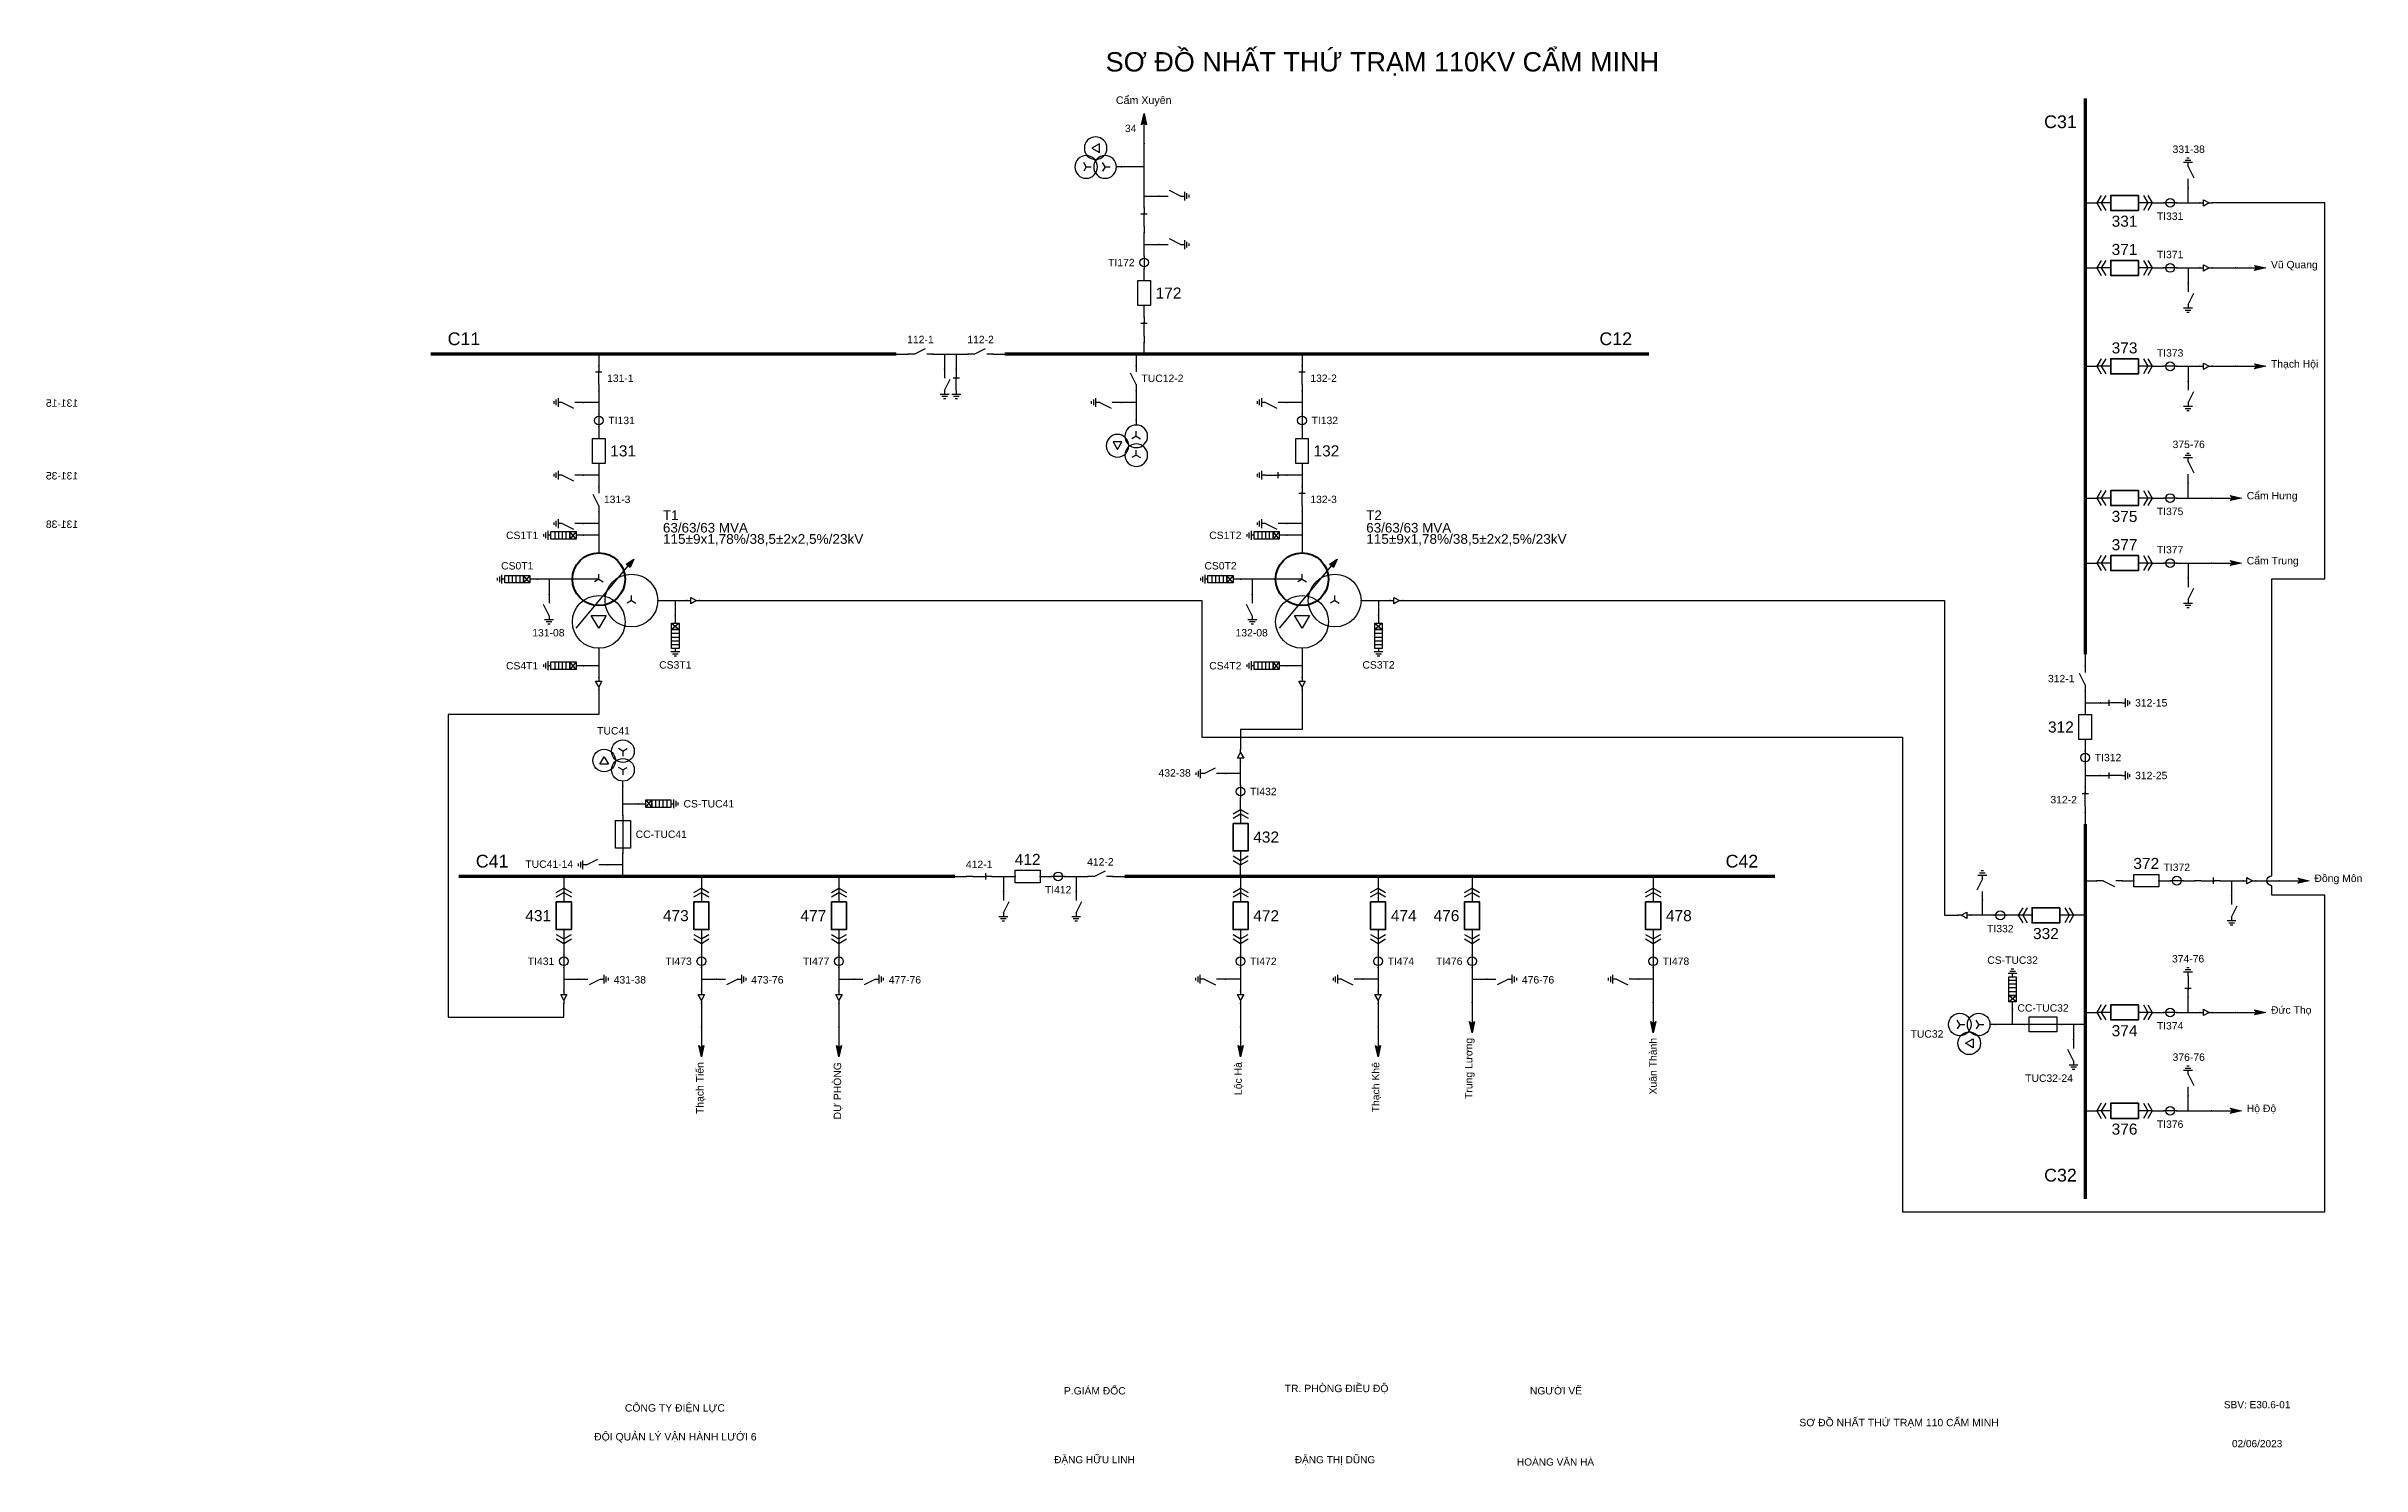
# Model space of a CAD drawing. Header units: millimetres. Extents: x -388 to 411, y 7 to 290.
# Drawn here: x -50 to 410.9, y 7.5 to 290.1 of the extents above; entities that cross this region are included whole.
import ezdxf

# ---------------------------------------------------------------- set-up
doc = ezdxf.new("R2010")
doc.units = ezdxf.units.MM
for name, color, linetype, lineweight in [('BUSBAR_110KV', 1, 'Continuous', 50), ('BUSBAR_22KV', 5, 'Continuous', 50), ('BUSBAR_35KV', 30, 'Continuous', 50), ('HV_110KV', 1, 'Continuous', 25), ('MV_22KV', 5, 'Continuous', 25), ('MV_35KV', 30, 'Continuous', 25)]:
    doc.layers.add(name, color=color, linetype=linetype, lineweight=lineweight)
doc.layers.add('SYM_PORTS', color=8, linetype='Continuous', plot=False)
doc.layers.add('TEXT', color=7, linetype='Continuous')
doc.styles.add('SLD_TEXT', font='arial.ttf')

msp = doc.modelspace()

# ---------------------------------------------------------------- texts
at = {"layer": 'TEXT', "attachment_point": 7, "style": 'SLD_TEXT'}
for s, insert, char_height in [('SƠ ĐỒ NHẤT THỨ TRẠM 110KV CẨM MINH', (160.87, 284.21), 3.8485), ('Cẩm Xuyên', (162.91, 278.13), 1.518), ('34', (164.71, 272.97), 1.476), ('C31', (347.66, 273.75), 2.538), ('Vũ Quang', (392.81, 245.42), 1.48), ('C11', (29.9, 230.54), 2.536), ('C12', (259.15, 230.54), 2.536), ('Thạch Hội', (392.81, 225.78), 1.48), ('Cẩm Hưng', (387.99, 199.42), 1.48), ('63/63/63 MVA', (72.76, 193.24), 1.9102), ('63/63/63 MVA', (212.74, 193.24), 1.9102), ('115±9x1,78%/38,5±2x2,5%/23kV', (72.76, 190.66), 1.9325), ('115±9x1,78%/38,5±2x2,5%/23kV', (212.74, 190.66), 1.9325), ('Cẩm Trung', (387.99, 186.47), 1.48), ('C41', (35.51, 126.54), 2.536), ('C42', (284.26, 126.54), 2.536), ('Đồng Môn', (401.46, 123.25), 1.48), ('Đức Thọ', (392.82, 97.14), 1.48), ('Hộ Độ', (387.99, 77.55), 1.48), ('C32', (347.66, 64.02), 2.538), ('P.GIÁM ĐỐC', (152.58, 21.64), 1.464), ('TR. PHÒNG ĐIỀU ĐỘ', (196.51, 21.8), 1.4782), ('NGƯỜI VẼ', (245.33, 21.65), 1.453), ('CÔNG TY ĐIỆN LỰC', (65.18, 17.92), 1.4792), ('SBV: E30.6-01', (383.44, 18.9), 1.4328), ('ĐỘI QUẢN LÝ VẬN HÀNH LƯỚI 6', (59.05, 12.09), 1.4896), ('SƠ ĐỒ NHẤT THỨ TRẠM 110 CẨM MINH', (298.94, 15), 1.4834), ('ĐẶNG HỮU LINH', (150.62, 7.65), 1.4328), ('ĐẶNG THỊ DŨNG', (198.52, 7.65), 1.4328), ('HOÀNG VĂN HÀ', (242.74, 7.48), 1.4328), ('02/06/2023', (385.05, 11.14), 1.433)]:
    msp.add_mtext(s, dxfattribs=dict(at, insert=insert, char_height=char_height))
at = {"layer": 'TEXT', "attachment_point": 7, "rotation": 90, "style": 'SLD_TEXT'}
for s, insert, char_height in [('Trung Lương', (234.32, 80.5), 1.4802), ('Xuân Thành', (270.58, 81.39), 1.48), ('Thạch Tiến', (81.17, 77.49), 1.48), ('DỰ PHÒNG', (108.55, 76.42), 1.48), ('Lộc Hà', (188.3, 81.28), 1.48), ('Thạch Khê', (215.68, 77.83), 1.48)]:
    msp.add_mtext(s, dxfattribs=dict(at, insert=insert, char_height=char_height))

# ---------------------------------------------------------------- blocks, each defined once
blk = doc.blocks.new('SYM_DISCONNECTOR_CLOSED')
at = {"lineweight": 25}
for points in [[(-0.625, 1.25), (0.625, 1.25)], [(0, 2.5), (0, 1.25)], [(0, -1.25), (0, 1.5)], [(0, -1.25), (0, -2.5)]]:
    blk.add_lwpolyline(points, dxfattribs=at)
at = {"layer": 'SYM_PORTS'}
for p in [(0, 2.5), (0, -2.5)]:
    blk.add_point(p, dxfattribs=at)
blk.add_attdef('DEVICE_CODE', (1.625, -0.5), '', height=2)
blk = doc.blocks.new('SYM_EARTHING_SWITCH_OPEN')
at = {"lineweight": 25}
for points in [[(0, -1.25), (-1.125, 1)], [(0, 3), (0, 1.25)], [(-0.875, -2), (0.875, -2)], [(-0.5625, -2.4375), (0.5625, -2.4375)], [(-0.25, -2.875), (0.25, -2.875)], [(0, -1.25), (0, -2)]]:
    blk.add_lwpolyline(points, dxfattribs=at)
at = {"layer": 'SYM_PORTS'}
blk.add_point((0, 3), dxfattribs=at)
blk.add_attdef('DEVICE_CODE', (1.875, 0), '', height=2)
blk = doc.blocks.new('SYM_CURRENT_TRANSFORMER')
at = {"lineweight": 25}
blk.add_lwpolyline([(0, 1.25), (0, -1.25)], dxfattribs=at)
blk.add_circle((0, 0), 0.875, dxfattribs=at)
at = {"layer": 'SYM_PORTS'}
for p in [(0, 1.25), (0, -1.25)]:
    blk.add_point(p, dxfattribs=at)
blk.add_attdef('DEVICE_CODE', (1.875, -1.75), '', height=2)
at = {"flags": 1}
blk.add_attdef('RATIO', (1.875, -4.75), '', height=2, dxfattribs=at)
blk = doc.blocks.new('SYM_CIRCUIT_BREAKER')
at = {"lineweight": 25}
blk.add_lwpolyline([(-1.25, 2.5), (1.25, 2.5), (1.25, -2.5), (-1.25, -2.5)], close=True, dxfattribs=at)
at = {"layer": 'SYM_PORTS'}
for p in [(0, 2.5), (0, -2.5)]:
    blk.add_point(p, dxfattribs=at)
blk.add_attdef('DEVICE_CODE', (2.25, -0.5), '', height=2)
at = {"flags": 1}
blk.add_attdef('RATING', (2.25, -3.5), '', height=2, dxfattribs=at)
blk = doc.blocks.new('SYM_DISCONNECTOR_OPEN')
at = {"lineweight": 25}
for points in [[(0, -1.25), (-1.125, 1)], [(0, 2.5), (0, 1.25)], [(0, -1.25), (0, -2.5)]]:
    blk.add_lwpolyline(points, dxfattribs=at)
at = {"layer": 'SYM_PORTS'}
for p in [(0, 2.5), (0, -2.5)]:
    blk.add_point(p, dxfattribs=at)
blk.add_attdef('DEVICE_CODE', (1, -0.5), '', height=2)
blk = doc.blocks.new('SYM_SURGE_ARRESTER')
at = {"lineweight": 25}
for points in [[(-0.75, 2.5), (0.75, 2.5), (0.75, 1.25), (-0.75, 1.25)], [(-0.75, 1.25), (0.75, 1.25), (0.75, -2.5), (-0.75, -2.5)]]:
    blk.add_lwpolyline(points, close=True, dxfattribs=at)
for points in [[(-0.75, 2.5), (0.75, 1.25)], [(0.75, 2.5), (-0.75, 1.25)], [(-0.75, 0.5), (0.75, 0.5)], [(0, 4), (0, 2.5)], [(-0.875, -3.125), (0.875, -3.125)], [(-0.75, -0.25), (0.75, -0.25)], [(-0.75, -1), (0.75, -1)], [(-0.75, -1.75), (0.75, -1.75)], [(-0.5625, -3.5625), (0.5625, -3.5625)], [(-0.25, -4), (0.25, -4)], [(0, -2.5), (0, -3.125)]]:
    blk.add_lwpolyline(points, dxfattribs=at)
at = {"layer": 'SYM_PORTS'}
blk.add_point((0, 4), dxfattribs=at)
blk.add_attdef('DEVICE_CODE', (1.875, 1), '', height=2)
blk = doc.blocks.new('SYM_TRANSFORMER_3W')
blk.add_hatch(color=7).paths.add_polyline_path([(3.75, 8.25), (3.0125, 6.575), (2.2375, 7.225)])
at = {"lineweight": 25}
for points in [[(-7.75, -5.5), (3.0125, 7.35)], [(-3.25, 4.25), (-3.25, 5.25)], [(-3.25, 4.25), (-8.5, 4.25)], [(-3.25, 4.25), (-4.1125, 3.75)], [(-3.25, 4.25), (-2.3875, 3.75)], [(3.25, 0), (2.3875, -0.5)], [(3.25, 0), (3.25, 1)], [(3.25, 0), (4.1125, -0.5)]]:
    blk.add_lwpolyline(points, dxfattribs=at)
for points in [[(3.75, 8.25), (3.0125, 6.575), (2.2375, 7.225)], [(-4.75, -3), (-1.75, -3), (-3.25, -5.5)]]:
    blk.add_lwpolyline(points, close=True, dxfattribs=at)
at = {"lineweight": 50}
blk.add_circle((-3.25, 4.25), 5.25, dxfattribs=at)
at = {"lineweight": 25}
for centre in [(3.25, 0), (-3.25, -4.25)]:
    blk.add_circle(centre, 5.25, dxfattribs=at)
at = {"layer": 'SYM_PORTS'}
for p in [(-3.25, 9.5), (-8.5, 4.25), (8.5, 0), (-3.25, -9.5)]:
    blk.add_point(p, dxfattribs=at)
blk.add_attdef('DEVICE_CODE', (9.5, 6.5), '', height=2)
at = {"flags": 1}
for tag, p in [('POWER', (9.5, 3.5)), ('VOLTAGE_RATIO', (9.5, 0.5))]:
    blk.add_attdef(tag, p, '', height=2, dxfattribs=at)
blk = doc.blocks.new('SYM_CABLE_TERMINATION')
at = {"lineweight": 25}
blk.add_lwpolyline([(-0.625, 0.5), (0.625, 0.5), (0, -0.625)], close=True, dxfattribs=at)
for points in [[(0, 1.25), (0, 0.5)], [(0, -0.625), (0, -1.25)]]:
    blk.add_lwpolyline(points, dxfattribs=at)
at = {"layer": 'SYM_PORTS'}
for p in [(0, 1.25), (0, -1.25)]:
    blk.add_point(p, dxfattribs=at)
blk = doc.blocks.new('SYM_LINE_FEEDER_ARROW')
blk.add_hatch(color=7).paths.add_polyline_path([(0, -3), (-0.5, -0.75), (0, -1.25), (0.5, -0.75)])
at = {"lineweight": 25}
blk.add_lwpolyline([(0, 3), (0, -1.25)], dxfattribs=at)
blk.add_lwpolyline([(0, -3), (-0.5, -0.75), (0, -1.25), (0.5, -0.75)], close=True, dxfattribs=at)
at = {"layer": 'SYM_PORTS'}
blk.add_point((0, 3), dxfattribs=at)
blk.add_attdef('LINE_NAME', (1.5, 0), '', height=2)
blk = doc.blocks.new('SYM_DRAWOUT_BREAKER')
at = {"lineweight": 25}
for points in [[(-1.5, 4.625), (0, 5.5), (1.5, 4.625)], [(-1.5, 3.75), (0, 4.625), (1.5, 3.75)], [(0, 5.5), (0, 2.75)], [(-1.5, -3.75), (0, -4.625), (1.5, -3.75)], [(0, -2.75), (0, -5.5)], [(-1.5, -4.625), (0, -5.5), (1.5, -4.625)]]:
    blk.add_lwpolyline(points, dxfattribs=at)
at = {"lineweight": 35}
blk.add_lwpolyline([(-1.5, 2.75), (1.5, 2.75), (1.5, -2.75), (-1.5, -2.75)], close=True, dxfattribs=at)
at = {"layer": 'SYM_PORTS'}
for p in [(0, 5.5), (0, -5.5)]:
    blk.add_point(p, dxfattribs=at)
blk.add_attdef('DEVICE_CODE', (2.5, 2.5), '', height=2)
at = {"flags": 1}
blk.add_attdef('RATING', (2.5, -0.5), '', height=2, dxfattribs=at)
blk = doc.blocks.new('SYM_EARTHING_SWITCH_CLOSED')
at = {"lineweight": 25}
for points in [[(-0.625, 1.25), (0.625, 1.25)], [(0, 3), (0, 1.25)], [(0, -1.25), (0, 1.5)], [(-0.875, -2), (0.875, -2)], [(-0.5625, -2.4375), (0.5625, -2.4375)], [(-0.25, -2.875), (0.25, -2.875)], [(0, -1.25), (0, -2)]]:
    blk.add_lwpolyline(points, dxfattribs=at)
at = {"layer": 'SYM_PORTS'}
blk.add_point((0, 3), dxfattribs=at)
blk.add_attdef('DEVICE_CODE', (1.875, 0), '', height=2)
blk = doc.blocks.new('SYM_FUSE_DISCONNECTOR')
at = {"lineweight": 25}
blk.add_lwpolyline([(-1.5, 2.75), (1.5, 2.75), (1.5, -2.75), (-1.5, -2.75)], close=True, dxfattribs=at)
blk.add_lwpolyline([(0, 3.75), (0, -3.75)], dxfattribs=at)
at = {"layer": 'SYM_PORTS'}
for p in [(0, 3.75), (0, -3.75)]:
    blk.add_point(p, dxfattribs=at)
blk.add_attdef('DEVICE_CODE', (2.5, 0.75), '', height=2)
at = {"flags": 1}
blk.add_attdef('RATING', (2.5, -2.25), '', height=2, dxfattribs=at)
blk = doc.blocks.new('SYM_VOLTAGE_TRANSFORMER')
at = {"lineweight": 25}
for points in [[(0, 4.625), (0, 3.625)], [(0, 1.375), (-0.8625, 0.875)], [(0, 1.375), (0, 2.375)], [(0, 1.375), (0.8625, 0.875)], [(0, -2.375), (-0.8625, -2.875)], [(0, -2.375), (0, -1.375)], [(0, -2.375), (0.8625, -2.875)]]:
    blk.add_lwpolyline(points, dxfattribs=at)
blk.add_lwpolyline([(2.875, 0.25), (4.625, 0.25), (3.75, -1.25)], close=True, dxfattribs=at)
for centre in [(0, 1.375), (3.75, -0.5), (0, -2.375)]:
    blk.add_circle(centre, 2.25, dxfattribs=at)
at = {"layer": 'SYM_PORTS'}
blk.add_point((0, 4.625), dxfattribs=at)
blk.add_attdef('DEVICE_CODE', (7, 1.625), '', height=2)
at = {"flags": 1}
blk.add_attdef('RATIO', (7, -1.375), '', height=2, dxfattribs=at)

# ---------------------------------------------------------------- linework, layer by layer
at = {"layer": 'BUSBAR_110KV', "const_width": 0.663}
for points in [[(26.52, 228.8), (119.18, 228.8)], [(140.79, 228.8), (269.02, 228.8)]]:
    msp.add_lwpolyline(points, dxfattribs=at)
at = {"layer": 'BUSBAR_22KV', "const_width": 0.663}
for points in [[(32.13, 124.8), (130.87, 124.8)], [(164.63, 124.8), (294.12, 124.8)]]:
    msp.add_lwpolyline(points, dxfattribs=at)
at = {"layer": 'BUSBAR_35KV', "const_width": 0.663}
for points in [[(355.84, 279.7), (355.84, 169)], [(355.84, 135.24), (355.84, 60.59)]]:
    msp.add_lwpolyline(points, dxfattribs=at)
at = {"layer": 'HV_110KV'}
for points in [[(168.53, 266.05), (168.53, 270.7)], [(168.53, 266.05), (164.01, 266.05)], [(168.53, 260.24), (168.53, 266.05)], [(168.53, 257.92), (168.53, 260.24)], [(168.53, 260.24), (171.55, 260.24)], [(168.53, 250.59), (168.53, 252.92)], [(168.53, 248.27), (168.53, 250.59)], [(168.53, 250.59), (171.55, 250.59)], [(168.53, 243.45), (168.53, 245.77)], [(168.53, 236.12), (168.53, 238.45)], [(168.53, 228.8), (168.53, 231.12)], [(59.98, 228.8), (59.98, 226.48)], [(119.18, 228.8), (121.5, 228.8)], [(126.5, 228.8), (128.82, 228.8)], [(128.82, 228.8), (128.82, 225.78)], [(128.82, 228.8), (131.15, 228.8)], [(131.15, 228.8), (131.15, 225.78)], [(131.15, 228.8), (133.47, 228.8)], [(138.47, 228.8), (140.79, 228.8)], [(166.97, 228.8), (166.97, 226.48)], [(199.96, 228.8), (199.96, 226.48)], [(59.98, 221.48), (59.98, 219.16)], [(166.97, 221.48), (166.97, 219.16)], [(199.96, 221.48), (199.96, 219.16)], [(59.98, 219.16), (56.96, 219.16)], [(59.98, 219.16), (59.98, 216.83)], [(166.97, 219.16), (163.95, 219.16)], [(166.97, 219.16), (166.97, 215.67)], [(199.96, 219.16), (196.94, 219.16)], [(199.96, 219.16), (199.96, 216.83)], [(59.98, 214.33), (59.98, 212.01)], [(199.96, 214.33), (199.96, 212.01)], [(59.98, 204.69), (56.96, 204.69)], [(59.98, 207.01), (59.98, 204.69)], [(59.98, 204.69), (59.98, 202.36)], [(199.96, 204.69), (196.94, 204.69)], [(199.96, 207.01), (199.96, 204.69)], [(199.96, 204.69), (199.96, 202.36)], [(59.98, 195.04), (56.96, 195.04)], [(59.98, 197.36), (59.98, 195.04)], [(59.98, 195.04), (59.98, 192.72)], [(199.96, 195.04), (196.94, 195.04)], [(199.96, 197.36), (199.96, 195.04)], [(199.96, 195.04), (199.96, 192.72)], [(59.98, 192.72), (56.96, 192.72)], [(59.98, 192.72), (59.98, 189.23)], [(199.96, 192.72), (196.94, 192.72)], [(199.96, 192.72), (199.96, 189.23)], [(50.08, 183.98), (47.76, 183.98)], [(54.73, 183.98), (50.08, 183.98)], [(50.08, 183.98), (50.08, 180.96)], [(190.06, 183.98), (187.74, 183.98)], [(194.71, 183.98), (190.06, 183.98)], [(190.06, 183.98), (190.06, 180.96)]]:
    msp.add_lwpolyline(points, dxfattribs=at)
at = {"layer": 'MV_22KV'}
for points in [[(59.98, 166.75), (56.96, 166.75)], [(59.98, 170.23), (59.98, 166.75)], [(59.98, 166.75), (59.98, 164.42)], [(199.96, 166.75), (196.94, 166.75)], [(199.96, 170.23), (199.96, 166.75)], [(199.96, 166.75), (199.96, 164.42)], [(59.98, 161.92), (59.98, 159.22), (59.98, 157.04), (30, 157.04), (30, 96.81), (53.03, 96.81), (53.03, 99.51)], [(199.96, 161.92), (199.96, 159.22), (199.96, 154.04), (187.72, 154.04), (187.72, 152.79), (187.72, 150.09)], [(187.72, 145.27), (187.72, 147.59)], [(187.72, 145.27), (184.71, 145.27)], [(187.72, 142.95), (187.72, 145.27)], [(64.8, 139.27), (64.8, 142.76)], [(64.8, 136.95), (64.8, 139.27)], [(64.8, 139.27), (67.82, 139.27)], [(187.72, 138.12), (187.72, 140.45)], [(64.8, 127.12), (64.8, 129.45)], [(53.03, 124.8), (53.03, 122.48)], [(64.8, 127.12), (61.78, 127.12)], [(64.8, 124.8), (64.8, 127.12)], [(80.41, 124.8), (80.41, 122.48)], [(107.78, 124.8), (107.78, 122.48)], [(130.87, 124.8), (133.2, 124.8)], [(138.2, 124.8), (140.52, 124.8)], [(140.52, 124.8), (140.52, 121.78)], [(140.52, 124.8), (142.84, 124.8)], [(147.84, 124.8), (150.16, 124.8)], [(152.66, 124.8), (154.99, 124.8)], [(154.99, 124.8), (154.99, 121.78)], [(154.99, 124.8), (157.31, 124.8)], [(162.31, 124.8), (164.63, 124.8)], [(187.72, 124.8), (187.72, 127.12)], [(187.72, 124.8), (187.72, 122.48)], [(215.1, 124.8), (215.1, 122.48)], [(233.8, 124.8), (233.8, 122.48)], [(269.85, 124.8), (269.85, 122.48)], [(53.03, 111.48), (53.03, 109.16)], [(80.41, 111.48), (80.41, 109.16)], [(107.78, 111.48), (107.78, 109.16)], [(187.72, 111.48), (187.72, 109.16)], [(215.1, 111.48), (215.1, 109.16)], [(233.8, 111.48), (233.8, 109.16)], [(269.85, 111.48), (269.85, 109.16)], [(53.03, 106.66), (53.03, 104.33)], [(80.41, 106.66), (80.41, 104.33)], [(107.78, 106.66), (107.78, 104.33)], [(187.72, 106.66), (187.72, 104.33)], [(215.1, 106.66), (215.1, 104.33)], [(233.8, 106.66), (233.8, 104.33)], [(269.85, 106.66), (269.85, 104.33)], [(53.03, 104.33), (56.05, 104.33)], [(53.03, 104.33), (53.03, 102.01)], [(80.41, 104.33), (83.43, 104.33)], [(80.41, 104.33), (80.41, 102.01)], [(107.78, 104.33), (110.8, 104.33)], [(107.78, 104.33), (107.78, 102.01)], [(187.72, 104.33), (184.71, 104.33)], [(187.72, 104.33), (187.72, 102.01)], [(215.1, 104.33), (212.08, 104.33)], [(215.1, 104.33), (215.1, 102.01)], [(233.8, 104.33), (236.81, 104.33)], [(233.8, 104.33), (233.8, 99.69)], [(269.85, 104.33), (266.83, 104.33)], [(269.85, 104.33), (269.85, 99.69)], [(80.41, 99.51), (80.41, 94.86)], [(107.78, 99.51), (107.78, 94.86)], [(187.72, 99.51), (187.72, 94.86)], [(215.1, 99.51), (215.1, 94.86)]]:
    msp.add_lwpolyline(points, dxfattribs=at)
at = {"layer": 'MV_35KV'}
msp.add_lwpolyline([(80.04, 179.73), (82.74, 179.73), (180, 179.73), (180, 152.54), (319.5, 152.54), (319.5, 58.04), (403.5, 58.04), (403.5, 121.04), (393, 121.04), (393, 122.95, -1), (393, 124.95), (393, 184.04), (403.5, 184.04), (403.5, 258.9), (383.84, 258.9), (381.14, 258.9)], format="xyb", dxfattribs=at)
for points in [[(355.84, 258.9), (358.17, 258.9)], [(369.17, 258.9), (371.49, 258.9)], [(373.99, 258.9), (376.31, 258.9)], [(376.31, 258.9), (376.31, 261.91)], [(376.31, 258.9), (378.64, 258.9)], [(355.84, 245.95), (358.17, 245.95)], [(369.17, 245.95), (371.49, 245.95)], [(373.99, 245.95), (376.31, 245.95)], [(376.31, 245.95), (376.31, 242.93)], [(376.31, 245.95), (378.64, 245.95)], [(381.14, 245.95), (385.78, 245.95)], [(355.84, 226.36), (358.17, 226.36)], [(369.17, 226.36), (371.49, 226.36)], [(373.99, 226.36), (376.31, 226.36)], [(376.31, 226.36), (376.31, 223.35)], [(376.31, 226.36), (378.64, 226.36)], [(381.14, 226.36), (385.78, 226.36)], [(376.31, 200.13), (376.31, 203.15)], [(355.84, 200.13), (358.17, 200.13)], [(369.17, 200.13), (371.49, 200.13)], [(373.99, 200.13), (376.31, 200.13)], [(376.31, 200.13), (380.96, 200.13)], [(355.84, 187.18), (358.17, 187.18)], [(369.17, 187.18), (371.49, 187.18)], [(373.99, 187.18), (376.31, 187.18)], [(376.31, 187.18), (376.31, 184.17)], [(376.31, 187.18), (380.96, 187.18)], [(71.73, 179.73), (75.22, 179.73)], [(75.22, 179.73), (75.22, 176.71)], [(75.22, 179.73), (77.54, 179.73)], [(211.71, 179.73), (215.19, 179.73)], [(215.19, 179.73), (215.19, 176.71)], [(215.19, 179.73), (217.51, 179.73)], [(220.01, 179.73), (222.71, 179.73), (327.85, 179.73), (327.85, 117.06), (330.55, 117.06)], [(355.84, 169), (355.84, 166.68)], [(355.84, 161.68), (355.84, 159.36)], [(355.84, 159.36), (358.86, 159.36)], [(355.84, 159.36), (355.84, 157.03)], [(355.84, 152.03), (355.84, 149.71)], [(355.84, 147.21), (355.84, 144.89)], [(355.84, 144.89), (358.86, 144.89)], [(355.84, 144.89), (355.84, 142.56)], [(355.84, 137.56), (355.84, 135.24)], [(335.37, 117.06), (335.37, 120.08)], [(355.84, 123.95), (358.17, 123.95)], [(363.17, 123.95), (365.49, 123.95)], [(370.49, 123.95), (372.81, 123.95)], [(375.31, 123.95), (377.64, 123.95)], [(382.64, 123.95), (384.96, 123.95)], [(384.96, 123.95), (384.96, 120.94)], [(384.96, 123.95), (387.28, 123.95)], [(389.78, 123.95), (394.43, 123.95)], [(335.37, 117.06), (333.05, 117.06)], [(337.7, 117.06), (335.37, 117.06)], [(342.52, 117.06), (340.2, 117.06)], [(355.84, 117.06), (353.52, 117.06)], [(341.37, 95.33), (341.37, 98.34)], [(355.84, 97.72), (358.17, 97.72)], [(369.17, 97.72), (371.49, 97.72)], [(373.99, 97.72), (376.31, 97.72)], [(376.31, 97.72), (376.31, 100.74)], [(376.31, 97.72), (378.64, 97.72)], [(381.14, 97.72), (385.78, 97.72)], [(341.37, 95.33), (337.89, 95.33)], [(343.7, 95.33), (341.37, 95.33)], [(353.52, 95.33), (351.2, 95.33)], [(355.84, 95.33), (353.52, 95.33)], [(353.52, 95.33), (353.52, 92.31)], [(376.31, 78.13), (376.31, 81.15)], [(355.84, 78.13), (358.17, 78.13)], [(369.17, 78.13), (371.49, 78.13)], [(373.99, 78.13), (376.31, 78.13)], [(376.31, 78.13), (380.96, 78.13)]]:
    msp.add_lwpolyline(points, dxfattribs=at)

# ---------------------------------------------------------------- block references
at = {"layer": 'HV_110KV', "rotation": 180}
msp.add_blockref('SYM_LINE_FEEDER_ARROW', (168.53, 273.7), dxfattribs=at)
at = {"layer": 'HV_110KV'}
ref = msp.add_blockref('SYM_VOLTAGE_TRANSFORMER', (159.38, 266.05), dxfattribs=dict(at, xscale=-1, rotation=270))
ref.add_attrib('DEVICE_CODE', 'TU172', (147.54, 267.2), dxfattribs={"layer": 'TEXT', "extrusion": (0, 0, -1), "height": 1.476, "style": 'SLD_TEXT'})
ref = msp.add_blockref('SYM_EARTHING_SWITCH_OPEN', (174.55, 260.24), dxfattribs=dict(at, xscale=-1, rotation=90))
ref.add_attrib('DEVICE_CODE', '172-76', (178.46, 259.64), dxfattribs={"layer": 'TEXT', "extrusion": (0, 0, -1), "height": 1.476, "style": 'SLD_TEXT'})
ref = msp.add_blockref('SYM_DISCONNECTOR_CLOSED', (168.53, 255.42), dxfattribs=dict(at, xscale=-1))
ref.add_attrib('DEVICE_CODE', '172-7', (161.61, 254.68), dxfattribs={"layer": 'TEXT', "extrusion": (0, 0, -1), "height": 1.476, "style": 'SLD_TEXT'})
ref = msp.add_blockref('SYM_EARTHING_SWITCH_OPEN', (174.55, 250.59), dxfattribs=dict(at, xscale=-1, rotation=90))
ref.add_attrib('DEVICE_CODE', '172-75', (178.46, 249.99), dxfattribs={"layer": 'TEXT', "extrusion": (0, 0, -1), "height": 1.476, "style": 'SLD_TEXT'})
ref = msp.add_blockref('SYM_CURRENT_TRANSFORMER', (168.53, 247.02), dxfattribs=at)
ref.add_attrib('DEVICE_CODE', 'TI172', (161.36, 246.28), dxfattribs={"layer": 'TEXT', "height": 1.476, "style": 'SLD_TEXT'})
ref = msp.add_blockref('SYM_CIRCUIT_BREAKER', (168.53, 240.95), dxfattribs=at)
ref.add_attrib('DEVICE_CODE', '172', (170.82, 239.84), dxfattribs={"layer": 'TEXT', "height": 2.204, "style": 'SLD_TEXT'})
ref = msp.add_blockref('SYM_DISCONNECTOR_CLOSED', (168.53, 233.62), dxfattribs=dict(at, xscale=-1))
ref.add_attrib('DEVICE_CODE', '172-2', (161.61, 232.88), dxfattribs={"layer": 'TEXT', "extrusion": (0, 0, -1), "height": 1.476, "style": 'SLD_TEXT'})
ref = msp.add_blockref('SYM_DISCONNECTOR_OPEN', (124, 228.8), dxfattribs=dict(at, rotation=270))
ref.add_attrib('DEVICE_CODE', '112-1', (121.37, 230.96), dxfattribs={"layer": 'TEXT', "height": 1.476, "style": 'SLD_TEXT'})
ref = msp.add_blockref('SYM_DISCONNECTOR_OPEN', (135.97, 228.8), dxfattribs=dict(at, rotation=270))
ref.add_attrib('DEVICE_CODE', '112-2', (133.34, 230.96), dxfattribs={"layer": 'TEXT', "height": 1.476, "style": 'SLD_TEXT'})
ref = msp.add_blockref('SYM_DISCONNECTOR_CLOSED', (59.98, 223.98), dxfattribs=at)
ref.add_attrib('DEVICE_CODE', '131-1', (61.64, 223.25), dxfattribs={"layer": 'TEXT', "height": 1.476, "style": 'SLD_TEXT'})
ref = msp.add_blockref('SYM_DISCONNECTOR_OPEN', (166.97, 223.98), dxfattribs=at)
ref.add_attrib('DEVICE_CODE', 'TUC12-2', (168, 223.24), dxfattribs={"layer": 'TEXT', "height": 1.476, "style": 'SLD_TEXT'})
ref = msp.add_blockref('SYM_DISCONNECTOR_CLOSED', (199.96, 223.98), dxfattribs=at)
ref.add_attrib('DEVICE_CODE', '132-2', (201.61, 223.25), dxfattribs={"layer": 'TEXT', "height": 1.476, "style": 'SLD_TEXT'})
ref = msp.add_blockref('SYM_EARTHING_SWITCH_CLOSED', (131.15, 222.78), dxfattribs=dict(at, xscale=-1))
ref.add_attrib('DEVICE_CODE', '112-25', (134.35, 217.4), dxfattribs={"layer": 'TEXT', "extrusion": (0, 0, -1), "height": 1.476, "style": 'SLD_TEXT'})
ref = msp.add_blockref('SYM_EARTHING_SWITCH_OPEN', (128.82, 222.78), dxfattribs=dict(at, xscale=-1))
ref.add_attrib('DEVICE_CODE', '112-15', (125.74, 217.4), dxfattribs={"layer": 'TEXT', "extrusion": (0, 0, -1), "height": 1.476, "style": 'SLD_TEXT'})
ref = msp.add_blockref('SYM_EARTHING_SWITCH_OPEN', (193.94, 219.16), dxfattribs=dict(at, xscale=-1, rotation=270))
ref.add_attrib('DEVICE_CODE', '132-25', (183.62, 218.3), dxfattribs={"layer": 'TEXT', "extrusion": (0, 0, -1), "height": 1.476, "style": 'SLD_TEXT'})
ref = msp.add_blockref('SYM_EARTHING_SWITCH_OPEN', (160.95, 219.16), dxfattribs=dict(at, xscale=-1, rotation=270))
ref.add_attrib('DEVICE_CODE', 'TUC12-24', (147.54, 218.29), dxfattribs={"layer": 'TEXT', "extrusion": (0, 0, -1), "height": 1.476, "style": 'SLD_TEXT'})
ref = msp.add_blockref('SYM_EARTHING_SWITCH_OPEN', (53.96, 219.16), dxfattribs=dict(at, xscale=-1, rotation=270))
ref.add_attrib('DEVICE_CODE', '131-15', (43.64, 218.3), dxfattribs={"layer": 'TEXT', "extrusion": (0, 0, -1), "height": 1.476, "style": 'SLD_TEXT'})
ref = msp.add_blockref('SYM_CURRENT_TRANSFORMER', (59.98, 215.58), dxfattribs=at)
ref.add_attrib('DEVICE_CODE', 'TI131', (61.89, 214.85), dxfattribs={"layer": 'TEXT', "height": 1.476, "style": 'SLD_TEXT'})
ref = msp.add_blockref('SYM_CURRENT_TRANSFORMER', (199.96, 215.58), dxfattribs=at)
ref.add_attrib('DEVICE_CODE', 'TI132', (201.86, 214.85), dxfattribs={"layer": 'TEXT', "height": 1.476, "style": 'SLD_TEXT'})
ref = msp.add_blockref('SYM_VOLTAGE_TRANSFORMER', (166.97, 211.05), dxfattribs=dict(at, xscale=-1))
ref.add_attrib('DEVICE_CODE', 'TUC12', (161.83, 203.89), dxfattribs={"layer": 'TEXT', "extrusion": (0, 0, -1), "height": 1.476, "style": 'SLD_TEXT'})
ref = msp.add_blockref('SYM_CIRCUIT_BREAKER', (59.98, 209.51), dxfattribs=at)
ref.add_attrib('DEVICE_CODE', '131', (62.26, 208.42), dxfattribs={"layer": 'TEXT', "height": 2.205, "style": 'SLD_TEXT'})
ref = msp.add_blockref('SYM_CIRCUIT_BREAKER', (199.96, 209.51), dxfattribs=at)
ref.add_attrib('DEVICE_CODE', '132', (202.24, 208.42), dxfattribs={"layer": 'TEXT', "height": 2.205, "style": 'SLD_TEXT'})
ref = msp.add_blockref('SYM_EARTHING_SWITCH_CLOSED', (193.94, 204.69), dxfattribs=dict(at, xscale=-1, rotation=270))
ref.add_attrib('DEVICE_CODE', '132-35', (183.62, 203.96), dxfattribs={"layer": 'TEXT', "extrusion": (0, 0, -1), "height": 1.476, "style": 'SLD_TEXT'})
ref = msp.add_blockref('SYM_EARTHING_SWITCH_OPEN', (53.96, 204.69), dxfattribs=dict(at, xscale=-1, rotation=270))
ref.add_attrib('DEVICE_CODE', '131-35', (43.64, 203.83), dxfattribs={"layer": 'TEXT', "extrusion": (0, 0, -1), "height": 1.476, "style": 'SLD_TEXT'})
ref = msp.add_blockref('SYM_DISCONNECTOR_OPEN', (59.98, 199.86), dxfattribs=at)
ref.add_attrib('DEVICE_CODE', '131-3', (61.01, 199.13), dxfattribs={"layer": 'TEXT', "height": 1.476, "style": 'SLD_TEXT'})
ref = msp.add_blockref('SYM_DISCONNECTOR_CLOSED', (199.96, 199.86), dxfattribs=at)
ref.add_attrib('DEVICE_CODE', '132-3', (201.61, 199.13), dxfattribs={"layer": 'TEXT', "height": 1.476, "style": 'SLD_TEXT'})
ref = msp.add_blockref('SYM_EARTHING_SWITCH_OPEN', (193.94, 195.04), dxfattribs=dict(at, xscale=-1, rotation=270))
ref.add_attrib('DEVICE_CODE', '132-38', (183.62, 194.19), dxfattribs={"layer": 'TEXT', "extrusion": (0, 0, -1), "height": 1.476, "style": 'SLD_TEXT'})
ref = msp.add_blockref('SYM_EARTHING_SWITCH_OPEN', (53.96, 195.04), dxfattribs=dict(at, xscale=-1, rotation=270))
ref.add_attrib('DEVICE_CODE', '131-38', (43.64, 194.19), dxfattribs={"layer": 'TEXT', "extrusion": (0, 0, -1), "height": 1.476, "style": 'SLD_TEXT'})
ref = msp.add_blockref('SYM_SURGE_ARRESTER', (52.96, 192.72), dxfattribs=dict(at, rotation=270))
ref.add_attrib('DEVICE_CODE', 'CS1T1', (41.52, 191.98), dxfattribs={"layer": 'TEXT', "height": 1.476, "style": 'SLD_TEXT'})
ref = msp.add_blockref('SYM_TRANSFORMER_3W', (63.23, 179.73), dxfattribs=at)
ref.add_attrib('DEVICE_CODE', 'T1', (72.76, 195.77), dxfattribs={"layer": 'TEXT', "height": 1.902, "style": 'SLD_TEXT'})
ref = msp.add_blockref('SYM_SURGE_ARRESTER', (192.94, 192.72), dxfattribs=dict(at, rotation=270))
ref.add_attrib('DEVICE_CODE', 'CS1T2', (181.49, 191.98), dxfattribs={"layer": 'TEXT', "height": 1.476, "style": 'SLD_TEXT'})
ref = msp.add_blockref('SYM_TRANSFORMER_3W', (203.21, 179.73), dxfattribs=at)
ref.add_attrib('DEVICE_CODE', 'T2', (212.74, 195.77), dxfattribs={"layer": 'TEXT', "height": 1.902, "style": 'SLD_TEXT'})
ref = msp.add_blockref('SYM_SURGE_ARRESTER', (43.76, 183.98), dxfattribs=dict(at, rotation=270))
ref.add_attrib('DEVICE_CODE', 'CS0T1', (40.55, 185.91), dxfattribs={"layer": 'TEXT', "height": 1.476, "style": 'SLD_TEXT'})
ref = msp.add_blockref('SYM_SURGE_ARRESTER', (183.74, 183.98), dxfattribs=dict(at, rotation=270))
ref.add_attrib('DEVICE_CODE', 'CS0T2', (180.53, 185.91), dxfattribs={"layer": 'TEXT', "height": 1.476, "style": 'SLD_TEXT'})
ref = msp.add_blockref('SYM_EARTHING_SWITCH_OPEN', (50.08, 177.96), dxfattribs=at)
ref.add_attrib('DEVICE_CODE', '131-08', (46.75, 172.58), dxfattribs={"layer": 'TEXT', "height": 1.476, "style": 'SLD_TEXT'})
ref = msp.add_blockref('SYM_EARTHING_SWITCH_OPEN', (190.06, 177.96), dxfattribs=at)
ref.add_attrib('DEVICE_CODE', '132-08', (186.73, 172.58), dxfattribs={"layer": 'TEXT', "height": 1.476, "style": 'SLD_TEXT'})
at = {"layer": 'MV_22KV'}
ref = msp.add_blockref('SYM_SURGE_ARRESTER', (52.96, 166.75), dxfattribs=dict(at, rotation=270))
ref.add_attrib('DEVICE_CODE', 'CS4T1', (41.52, 166.01), dxfattribs={"layer": 'TEXT', "height": 1.476, "style": 'SLD_TEXT'})
ref = msp.add_blockref('SYM_SURGE_ARRESTER', (192.94, 166.75), dxfattribs=dict(at, rotation=270))
ref.add_attrib('DEVICE_CODE', 'CS4T2', (181.49, 166.01), dxfattribs={"layer": 'TEXT', "height": 1.476, "style": 'SLD_TEXT'})
for name, p in [('SYM_CABLE_TERMINATION', (59.98, 163.17)), ('SYM_CABLE_TERMINATION', (199.96, 163.17)), ('SYM_CABLE_TERMINATION', (53.03, 100.76)), ('SYM_CABLE_TERMINATION', (80.41, 100.76)), ('SYM_CABLE_TERMINATION', (107.78, 100.76)), ('SYM_CABLE_TERMINATION', (187.72, 100.76)), ('SYM_CABLE_TERMINATION', (215.1, 100.76)), ('SYM_LINE_FEEDER_ARROW', (233.8, 96.69)), ('SYM_LINE_FEEDER_ARROW', (269.85, 96.69)), ('SYM_LINE_FEEDER_ARROW', (80.41, 91.86)), ('SYM_LINE_FEEDER_ARROW', (107.78, 91.86)), ('SYM_LINE_FEEDER_ARROW', (187.72, 91.86)), ('SYM_LINE_FEEDER_ARROW', (215.1, 91.86))]:
    msp.add_blockref(name, p, dxfattribs=at)
ref = msp.add_blockref('SYM_VOLTAGE_TRANSFORMER', (64.8, 147.38), dxfattribs=dict(at, rotation=180))
ref.add_attrib('DEVICE_CODE', 'TUC41', (59.66, 153.06), dxfattribs={"layer": 'TEXT', "height": 1.476, "style": 'SLD_TEXT'})
at = {"layer": 'MV_22KV', "rotation": 180}
msp.add_blockref('SYM_CABLE_TERMINATION', (187.72, 148.84), dxfattribs=at)
at = {"layer": 'MV_22KV'}
ref = msp.add_blockref('SYM_EARTHING_SWITCH_OPEN', (181.71, 145.27), dxfattribs=dict(at, rotation=270))
ref.add_attrib('DEVICE_CODE', '432-38', (171.39, 144.67), dxfattribs={"layer": 'TEXT', "height": 1.476, "style": 'SLD_TEXT'})
ref = msp.add_blockref('SYM_CURRENT_TRANSFORMER', (187.72, 141.7), dxfattribs=at)
ref.add_attrib('DEVICE_CODE', 'TI432', (189.63, 140.97), dxfattribs={"layer": 'TEXT', "height": 1.476, "style": 'SLD_TEXT'})
ref = msp.add_blockref('SYM_SURGE_ARRESTER', (71.82, 139.27), dxfattribs=dict(at, rotation=90))
ref.add_attrib('DEVICE_CODE', 'CS-TUC41', (76.85, 138.53), dxfattribs={"layer": 'TEXT', "height": 1.476, "style": 'SLD_TEXT'})
ref = msp.add_blockref('SYM_FUSE_DISCONNECTOR', (64.8, 133.2), dxfattribs=at)
ref.add_attrib('DEVICE_CODE', 'CC-TUC41', (67.33, 132.46), dxfattribs={"layer": 'TEXT', "height": 1.476, "style": 'SLD_TEXT'})
ref = msp.add_blockref('SYM_DRAWOUT_BREAKER', (187.72, 132.62), dxfattribs=at)
ref.add_attrib('DEVICE_CODE', '432', (190.25, 131.54), dxfattribs={"layer": 'TEXT', "height": 2.205, "style": 'SLD_TEXT'})
ref = msp.add_blockref('SYM_CIRCUIT_BREAKER', (145.34, 124.8), dxfattribs=dict(at, rotation=270))
ref.add_attrib('DEVICE_CODE', '412', (142.78, 127.08), dxfattribs={"layer": 'TEXT', "height": 2.204, "style": 'SLD_TEXT'})
ref = msp.add_blockref('SYM_EARTHING_SWITCH_OPEN', (58.78, 127.12), dxfattribs=dict(at, rotation=270))
ref.add_attrib('DEVICE_CODE', 'TUC41-14', (45.37, 126.51), dxfattribs={"layer": 'TEXT', "height": 1.476, "style": 'SLD_TEXT'})
ref = msp.add_blockref('SYM_DISCONNECTOR_CLOSED', (135.7, 124.8), dxfattribs=dict(at, rotation=270))
ref.add_attrib('DEVICE_CODE', '412-1', (133.06, 126.46), dxfattribs={"layer": 'TEXT', "height": 1.476, "style": 'SLD_TEXT'})
ref = msp.add_blockref('SYM_CURRENT_TRANSFORMER', (151.41, 124.8), dxfattribs=dict(at, rotation=270))
ref.add_attrib('DEVICE_CODE', 'TI412', (148.78, 121.41), dxfattribs={"layer": 'TEXT', "height": 1.476, "style": 'SLD_TEXT'})
ref = msp.add_blockref('SYM_DISCONNECTOR_OPEN', (159.81, 124.8), dxfattribs=dict(at, rotation=270))
ref.add_attrib('DEVICE_CODE', '412-2', (157.18, 126.96), dxfattribs={"layer": 'TEXT', "height": 1.476, "style": 'SLD_TEXT'})
ref = msp.add_blockref('SYM_EARTHING_SWITCH_OPEN', (154.99, 118.78), dxfattribs=dict(at, xscale=-1))
ref.add_attrib('DEVICE_CODE', '412-25', (151.91, 113.4), dxfattribs={"layer": 'TEXT', "extrusion": (0, 0, -1), "height": 1.476, "style": 'SLD_TEXT'})
ref = msp.add_blockref('SYM_EARTHING_SWITCH_OPEN', (140.52, 118.78), dxfattribs=dict(at, xscale=-1))
ref.add_attrib('DEVICE_CODE', '412-15', (137.44, 113.4), dxfattribs={"layer": 'TEXT', "extrusion": (0, 0, -1), "height": 1.476, "style": 'SLD_TEXT'})
ref = msp.add_blockref('SYM_DRAWOUT_BREAKER', (53.03, 116.98), dxfattribs=at)
ref.add_attrib('DEVICE_CODE', '431', (45.37, 115.89), dxfattribs={"layer": 'TEXT', "height": 2.205, "style": 'SLD_TEXT'})
ref = msp.add_blockref('SYM_DRAWOUT_BREAKER', (80.41, 116.98), dxfattribs=at)
ref.add_attrib('DEVICE_CODE', '473', (72.75, 115.89), dxfattribs={"layer": 'TEXT', "height": 2.205, "style": 'SLD_TEXT'})
ref = msp.add_blockref('SYM_DRAWOUT_BREAKER', (107.78, 116.98), dxfattribs=at)
ref.add_attrib('DEVICE_CODE', '477', (100.12, 115.88), dxfattribs={"layer": 'TEXT', "height": 2.207, "style": 'SLD_TEXT'})
ref = msp.add_blockref('SYM_DRAWOUT_BREAKER', (187.72, 116.98), dxfattribs=at)
ref.add_attrib('DEVICE_CODE', '472', (190.25, 115.87), dxfattribs={"layer": 'TEXT', "height": 2.204, "style": 'SLD_TEXT'})
ref = msp.add_blockref('SYM_DRAWOUT_BREAKER', (215.1, 116.98), dxfattribs=at)
ref.add_attrib('DEVICE_CODE', '474', (217.63, 115.88), dxfattribs={"layer": 'TEXT', "height": 2.207, "style": 'SLD_TEXT'})
ref = msp.add_blockref('SYM_DRAWOUT_BREAKER', (233.8, 116.98), dxfattribs=at)
ref.add_attrib('DEVICE_CODE', '476', (226.13, 115.89), dxfattribs={"layer": 'TEXT', "height": 2.205, "style": 'SLD_TEXT'})
ref = msp.add_blockref('SYM_DRAWOUT_BREAKER', (269.85, 116.98), dxfattribs=at)
ref.add_attrib('DEVICE_CODE', '478', (272.38, 115.89), dxfattribs={"layer": 'TEXT', "height": 2.205, "style": 'SLD_TEXT'})
ref = msp.add_blockref('SYM_CURRENT_TRANSFORMER', (53.03, 107.91), dxfattribs=at)
ref.add_attrib('DEVICE_CODE', 'TI431', (45.86, 107.18), dxfattribs={"layer": 'TEXT', "height": 1.476, "style": 'SLD_TEXT'})
ref = msp.add_blockref('SYM_CURRENT_TRANSFORMER', (80.41, 107.91), dxfattribs=at)
ref.add_attrib('DEVICE_CODE', 'TI473', (73.23, 107.18), dxfattribs={"layer": 'TEXT', "height": 1.476, "style": 'SLD_TEXT'})
ref = msp.add_blockref('SYM_CURRENT_TRANSFORMER', (107.78, 107.91), dxfattribs=at)
ref.add_attrib('DEVICE_CODE', 'TI477', (100.61, 107.17), dxfattribs={"layer": 'TEXT', "height": 1.476, "style": 'SLD_TEXT'})
ref = msp.add_blockref('SYM_CURRENT_TRANSFORMER', (187.72, 107.91), dxfattribs=at)
ref.add_attrib('DEVICE_CODE', 'TI472', (189.63, 107.16), dxfattribs={"layer": 'TEXT', "height": 1.476, "style": 'SLD_TEXT'})
ref = msp.add_blockref('SYM_CURRENT_TRANSFORMER', (215.1, 107.91), dxfattribs=at)
ref.add_attrib('DEVICE_CODE', 'TI474', (217, 107.17), dxfattribs={"layer": 'TEXT', "height": 1.476, "style": 'SLD_TEXT'})
ref = msp.add_blockref('SYM_CURRENT_TRANSFORMER', (233.8, 107.91), dxfattribs=at)
ref.add_attrib('DEVICE_CODE', 'TI476', (226.62, 107.18), dxfattribs={"layer": 'TEXT', "height": 1.476, "style": 'SLD_TEXT'})
ref = msp.add_blockref('SYM_CURRENT_TRANSFORMER', (269.85, 107.91), dxfattribs=at)
ref.add_attrib('DEVICE_CODE', 'TI478', (271.75, 107.18), dxfattribs={"layer": 'TEXT', "height": 1.476, "style": 'SLD_TEXT'})
ref = msp.add_blockref('SYM_EARTHING_SWITCH_OPEN', (263.83, 104.33), dxfattribs=dict(at, xscale=-1, rotation=270))
ref.add_attrib('DEVICE_CODE', '478-76', (253.51, 103.48), dxfattribs={"layer": 'TEXT', "extrusion": (0, 0, -1), "height": 1.476, "style": 'SLD_TEXT'})
ref = msp.add_blockref('SYM_EARTHING_SWITCH_OPEN', (209.08, 104.33), dxfattribs=dict(at, xscale=-1, rotation=270))
ref.add_attrib('DEVICE_CODE', '474-76', (198.76, 103.48), dxfattribs={"layer": 'TEXT', "extrusion": (0, 0, -1), "height": 1.476, "style": 'SLD_TEXT'})
ref = msp.add_blockref('SYM_EARTHING_SWITCH_OPEN', (181.71, 104.33), dxfattribs=dict(at, xscale=-1, rotation=270))
ref.add_attrib('DEVICE_CODE', '472-76', (171.39, 103.48), dxfattribs={"layer": 'TEXT', "extrusion": (0, 0, -1), "height": 1.476, "style": 'SLD_TEXT'})
ref = msp.add_blockref('SYM_EARTHING_SWITCH_OPEN', (59.05, 104.33), dxfattribs=dict(at, rotation=90))
ref.add_attrib('DEVICE_CODE', '431-38', (62.96, 103.48), dxfattribs={"layer": 'TEXT', "height": 1.476, "style": 'SLD_TEXT'})
ref = msp.add_blockref('SYM_EARTHING_SWITCH_OPEN', (86.43, 104.33), dxfattribs=dict(at, rotation=90))
ref.add_attrib('DEVICE_CODE', '473-76', (90.33, 103.48), dxfattribs={"layer": 'TEXT', "height": 1.476, "style": 'SLD_TEXT'})
ref = msp.add_blockref('SYM_EARTHING_SWITCH_OPEN', (113.8, 104.33), dxfattribs=dict(at, rotation=90))
ref.add_attrib('DEVICE_CODE', '477-76', (117.71, 103.48), dxfattribs={"layer": 'TEXT', "height": 1.476, "style": 'SLD_TEXT'})
ref = msp.add_blockref('SYM_EARTHING_SWITCH_OPEN', (239.81, 104.33), dxfattribs=dict(at, rotation=90))
ref.add_attrib('DEVICE_CODE', '476-76', (243.72, 103.48), dxfattribs={"layer": 'TEXT', "height": 1.476, "style": 'SLD_TEXT'})
at = {"layer": 'MV_35KV'}
ref = msp.add_blockref('SYM_EARTHING_SWITCH_OPEN', (376.31, 264.91), dxfattribs=dict(at, rotation=180))
ref.add_attrib('DEVICE_CODE', '331-38', (373.23, 268.85), dxfattribs={"layer": 'TEXT', "height": 1.476, "style": 'SLD_TEXT'})
ref = msp.add_blockref('SYM_DRAWOUT_BREAKER', (363.67, 258.9), dxfattribs=dict(at, rotation=270))
ref.add_attrib('DEVICE_CODE', '331', (361.1, 254.15), dxfattribs={"layer": 'TEXT', "height": 2.205, "style": 'SLD_TEXT'})
ref = msp.add_blockref('SYM_CURRENT_TRANSFORMER', (372.74, 258.9), dxfattribs=dict(at, rotation=270))
ref.add_attrib('DEVICE_CODE', 'TI331', (370.1, 255.51), dxfattribs={"layer": 'TEXT', "height": 1.476, "style": 'SLD_TEXT'})
for name, p, rotation in [('SYM_CABLE_TERMINATION', (379.89, 258.9), 90), ('SYM_CABLE_TERMINATION', (379.89, 245.95), 90), ('SYM_LINE_FEEDER_ARROW', (388.78, 245.95), 90), ('SYM_CABLE_TERMINATION', (379.89, 226.36), 90), ('SYM_LINE_FEEDER_ARROW', (388.78, 226.36), 90), ('SYM_LINE_FEEDER_ARROW', (383.96, 200.13), 90), ('SYM_LINE_FEEDER_ARROW', (383.96, 187.18), 90), ('SYM_CABLE_TERMINATION', (78.79, 179.73), 90), ('SYM_CABLE_TERMINATION', (218.76, 179.73), 90), ('SYM_CABLE_TERMINATION', (388.53, 123.95), 90), ('SYM_LINE_FEEDER_ARROW', (397.43, 123.95), 90), ('SYM_CABLE_TERMINATION', (331.8, 117.06), 270), ('SYM_CABLE_TERMINATION', (379.89, 97.72), 90), ('SYM_LINE_FEEDER_ARROW', (388.78, 97.72), 90), ('SYM_LINE_FEEDER_ARROW', (383.96, 78.13), 90)]:
    msp.add_blockref(name, p, dxfattribs=dict(at, rotation=rotation))
ref = msp.add_blockref('SYM_DRAWOUT_BREAKER', (363.67, 245.95), dxfattribs=dict(at, rotation=270))
ref.add_attrib('DEVICE_CODE', '371', (361.1, 248.52), dxfattribs={"layer": 'TEXT', "height": 2.205, "style": 'SLD_TEXT'})
ref = msp.add_blockref('SYM_CURRENT_TRANSFORMER', (372.74, 245.95), dxfattribs=dict(at, rotation=270))
ref.add_attrib('DEVICE_CODE', 'TI371', (370.1, 247.88), dxfattribs={"layer": 'TEXT', "height": 1.476, "style": 'SLD_TEXT'})
ref = msp.add_blockref('SYM_EARTHING_SWITCH_OPEN', (376.31, 239.93), dxfattribs=dict(at, xscale=-1))
ref.add_attrib('DEVICE_CODE', '371-76', (373.23, 234.55), dxfattribs={"layer": 'TEXT', "extrusion": (0, 0, -1), "height": 1.476, "style": 'SLD_TEXT'})
ref = msp.add_blockref('SYM_DRAWOUT_BREAKER', (363.67, 226.36), dxfattribs=dict(at, rotation=270))
ref.add_attrib('DEVICE_CODE', '373', (361.1, 228.93), dxfattribs={"layer": 'TEXT', "height": 2.205, "style": 'SLD_TEXT'})
ref = msp.add_blockref('SYM_CURRENT_TRANSFORMER', (372.74, 226.36), dxfattribs=dict(at, rotation=270))
ref.add_attrib('DEVICE_CODE', 'TI373', (370.1, 228.29), dxfattribs={"layer": 'TEXT', "height": 1.476, "style": 'SLD_TEXT'})
ref = msp.add_blockref('SYM_EARTHING_SWITCH_OPEN', (376.31, 220.35), dxfattribs=dict(at, xscale=-1))
ref.add_attrib('DEVICE_CODE', '373-76', (373.23, 214.96), dxfattribs={"layer": 'TEXT', "extrusion": (0, 0, -1), "height": 1.476, "style": 'SLD_TEXT'})
ref = msp.add_blockref('SYM_EARTHING_SWITCH_OPEN', (376.31, 206.15), dxfattribs=dict(at, rotation=180))
ref.add_attrib('DEVICE_CODE', '375-76', (373.23, 210.08), dxfattribs={"layer": 'TEXT', "height": 1.476, "style": 'SLD_TEXT'})
ref = msp.add_blockref('SYM_DRAWOUT_BREAKER', (363.67, 200.13), dxfattribs=dict(at, rotation=270))
ref.add_attrib('DEVICE_CODE', '375', (361.1, 195.38), dxfattribs={"layer": 'TEXT', "height": 2.205, "style": 'SLD_TEXT'})
ref = msp.add_blockref('SYM_CURRENT_TRANSFORMER', (372.74, 200.13), dxfattribs=dict(at, rotation=270))
ref.add_attrib('DEVICE_CODE', 'TI375', (370.1, 196.74), dxfattribs={"layer": 'TEXT', "height": 1.476, "style": 'SLD_TEXT'})
ref = msp.add_blockref('SYM_DRAWOUT_BREAKER', (363.67, 187.18), dxfattribs=dict(at, rotation=270))
ref.add_attrib('DEVICE_CODE', '377', (361.1, 189.75), dxfattribs={"layer": 'TEXT', "height": 2.205, "style": 'SLD_TEXT'})
ref = msp.add_blockref('SYM_CURRENT_TRANSFORMER', (372.74, 187.18), dxfattribs=dict(at, rotation=270))
ref.add_attrib('DEVICE_CODE', 'TI377', (370.1, 189.11), dxfattribs={"layer": 'TEXT', "height": 1.476, "style": 'SLD_TEXT'})
ref = msp.add_blockref('SYM_EARTHING_SWITCH_OPEN', (376.31, 181.17), dxfattribs=dict(at, xscale=-1))
ref.add_attrib('DEVICE_CODE', '377-76', (373.23, 175.78), dxfattribs={"layer": 'TEXT', "extrusion": (0, 0, -1), "height": 1.476, "style": 'SLD_TEXT'})
ref = msp.add_blockref('SYM_SURGE_ARRESTER', (75.22, 172.71), dxfattribs=at)
ref.add_attrib('DEVICE_CODE', 'CS3T1', (72.01, 166.18), dxfattribs={"layer": 'TEXT', "height": 1.476, "style": 'SLD_TEXT'})
ref = msp.add_blockref('SYM_SURGE_ARRESTER', (215.19, 172.71), dxfattribs=at)
ref.add_attrib('DEVICE_CODE', 'CS3T2', (211.98, 166.18), dxfattribs={"layer": 'TEXT', "height": 1.476, "style": 'SLD_TEXT'})
ref = msp.add_blockref('SYM_DISCONNECTOR_OPEN', (355.84, 164.18), dxfattribs=at)
ref.add_attrib('DEVICE_CODE', '312-1', (348.42, 163.45), dxfattribs={"layer": 'TEXT', "height": 1.476, "style": 'SLD_TEXT'})
ref = msp.add_blockref('SYM_CIRCUIT_BREAKER', (355.84, 154.53), dxfattribs=at)
ref.add_attrib('DEVICE_CODE', '312', (348.43, 153.45), dxfattribs={"layer": 'TEXT', "height": 2.205, "style": 'SLD_TEXT'})
ref = msp.add_blockref('SYM_EARTHING_SWITCH_CLOSED', (361.86, 159.36), dxfattribs=dict(at, rotation=90))
ref.add_attrib('DEVICE_CODE', '312-15', (365.77, 158.63), dxfattribs={"layer": 'TEXT', "height": 1.476, "style": 'SLD_TEXT'})
ref = msp.add_blockref('SYM_CURRENT_TRANSFORMER', (355.84, 148.46), dxfattribs=at)
ref.add_attrib('DEVICE_CODE', 'TI312', (357.75, 147.73), dxfattribs={"layer": 'TEXT', "height": 1.476, "style": 'SLD_TEXT'})
ref = msp.add_blockref('SYM_EARTHING_SWITCH_CLOSED', (361.86, 144.89), dxfattribs=dict(at, rotation=90))
ref.add_attrib('DEVICE_CODE', '312-25', (365.77, 144.16), dxfattribs={"layer": 'TEXT', "height": 1.476, "style": 'SLD_TEXT'})
ref = msp.add_blockref('SYM_DISCONNECTOR_CLOSED', (355.84, 140.06), dxfattribs=at)
ref.add_attrib('DEVICE_CODE', '312-2', (348.92, 139.34), dxfattribs={"layer": 'TEXT', "height": 1.476, "style": 'SLD_TEXT'})
ref = msp.add_blockref('SYM_DISCONNECTOR_CLOSED', (380.14, 123.95), dxfattribs=dict(at, xscale=-1, rotation=270))
ref.add_attrib('DEVICE_CODE', '372-7', (377.5, 125.63), dxfattribs={"layer": 'TEXT', "extrusion": (0, 0, -1), "height": 1.476, "style": 'SLD_TEXT'})
ref = msp.add_blockref('SYM_DISCONNECTOR_OPEN', (360.67, 123.95), dxfattribs=dict(at, xscale=-1, rotation=270))
ref.add_attrib('DEVICE_CODE', '372-2', (358.03, 125.01), dxfattribs={"layer": 'TEXT', "extrusion": (0, 0, -1), "height": 1.476, "style": 'SLD_TEXT'})
ref = msp.add_blockref('SYM_EARTHING_SWITCH_OPEN', (335.37, 123.08), dxfattribs=dict(at, xscale=-1, rotation=180))
ref.add_attrib('DEVICE_CODE', '332-38', (332.04, 127.01), dxfattribs={"layer": 'TEXT', "extrusion": (0, 0, -1), "height": 1.476, "style": 'SLD_TEXT'})
ref = msp.add_blockref('SYM_CIRCUIT_BREAKER', (367.99, 123.95), dxfattribs=dict(at, rotation=270))
ref.add_attrib('DEVICE_CODE', '372', (365.42, 126.28), dxfattribs={"layer": 'TEXT', "height": 2.205, "style": 'SLD_TEXT'})
ref = msp.add_blockref('SYM_CURRENT_TRANSFORMER', (374.06, 123.95), dxfattribs=dict(at, rotation=270))
ref.add_attrib('DEVICE_CODE', 'TI372', (371.43, 125.88), dxfattribs={"layer": 'TEXT', "height": 1.476, "style": 'SLD_TEXT'})
ref = msp.add_blockref('SYM_EARTHING_SWITCH_OPEN', (384.96, 117.94), dxfattribs=dict(at, xscale=-1))
ref.add_attrib('DEVICE_CODE', '372-76', (381.88, 112.55), dxfattribs={"layer": 'TEXT', "extrusion": (0, 0, -1), "height": 1.476, "style": 'SLD_TEXT'})
ref = msp.add_blockref('SYM_CURRENT_TRANSFORMER', (338.95, 117.06), dxfattribs=dict(at, rotation=270))
ref.add_attrib('DEVICE_CODE', 'TI332', (336.31, 113.67), dxfattribs={"layer": 'TEXT', "height": 1.476, "style": 'SLD_TEXT'})
ref = msp.add_blockref('SYM_DRAWOUT_BREAKER', (348.02, 117.06), dxfattribs=dict(at, rotation=270))
ref.add_attrib('DEVICE_CODE', '332', (345.45, 112.32), dxfattribs={"layer": 'TEXT', "height": 2.205, "style": 'SLD_TEXT'})
ref = msp.add_blockref('SYM_SURGE_ARRESTER', (341.37, 102.34), dxfattribs=dict(at, rotation=180))
ref.add_attrib('DEVICE_CODE', 'CS-TUC32', (336.34, 107.4), dxfattribs={"layer": 'TEXT', "height": 1.476, "style": 'SLD_TEXT'})
ref = msp.add_blockref('SYM_EARTHING_SWITCH_CLOSED', (376.31, 103.74), dxfattribs=dict(at, rotation=180))
ref.add_attrib('DEVICE_CODE', '374-76', (373.11, 107.67), dxfattribs={"layer": 'TEXT', "height": 1.476, "style": 'SLD_TEXT'})
ref = msp.add_blockref('SYM_VOLTAGE_TRANSFORMER', (333.26, 95.33), dxfattribs=dict(at, rotation=270))
ref.add_attrib('DEVICE_CODE', 'TUC32', (321.08, 92.71), dxfattribs={"layer": 'TEXT', "height": 1.476, "style": 'SLD_TEXT'})
ref = msp.add_blockref('SYM_FUSE_DISCONNECTOR', (347.45, 95.33), dxfattribs=dict(at, rotation=270))
ref.add_attrib('DEVICE_CODE', 'CC-TUC32', (342.35, 97.88), dxfattribs={"layer": 'TEXT', "height": 1.476, "style": 'SLD_TEXT'})
ref = msp.add_blockref('SYM_DRAWOUT_BREAKER', (363.67, 97.72), dxfattribs=dict(at, rotation=270))
ref.add_attrib('DEVICE_CODE', '374', (361.1, 92.98), dxfattribs={"layer": 'TEXT', "height": 2.205, "style": 'SLD_TEXT'})
ref = msp.add_blockref('SYM_CURRENT_TRANSFORMER', (372.74, 97.72), dxfattribs=dict(at, rotation=270))
ref.add_attrib('DEVICE_CODE', 'TI374', (370.1, 94.33), dxfattribs={"layer": 'TEXT', "height": 1.476, "style": 'SLD_TEXT'})
ref = msp.add_blockref('SYM_EARTHING_SWITCH_OPEN', (353.52, 89.31), dxfattribs=at)
ref.add_attrib('DEVICE_CODE', 'TUC32-24', (343.89, 83.9), dxfattribs={"layer": 'TEXT', "height": 1.476, "style": 'SLD_TEXT'})
ref = msp.add_blockref('SYM_EARTHING_SWITCH_OPEN', (376.31, 84.15), dxfattribs=dict(at, rotation=180))
ref.add_attrib('DEVICE_CODE', '376-76', (373.23, 88.08), dxfattribs={"layer": 'TEXT', "height": 1.476, "style": 'SLD_TEXT'})
ref = msp.add_blockref('SYM_DRAWOUT_BREAKER', (363.67, 78.13), dxfattribs=dict(at, rotation=270))
ref.add_attrib('DEVICE_CODE', '376', (361.1, 73.39), dxfattribs={"layer": 'TEXT', "height": 2.205, "style": 'SLD_TEXT'})
ref = msp.add_blockref('SYM_CURRENT_TRANSFORMER', (372.74, 78.13), dxfattribs=dict(at, rotation=270))
ref.add_attrib('DEVICE_CODE', 'TI376', (370.1, 74.74), dxfattribs={"layer": 'TEXT', "height": 1.476, "style": 'SLD_TEXT'})

msp.set_redraw_order([(e.dxf.handle, doc.entitydb.next_handle()) for e in msp.query("TEXT MTEXT ATTDEF DIMENSION ARC_DIMENSION")])  # texts and dimensions are drawn at this point

doc.saveas('drawing.dxf')
